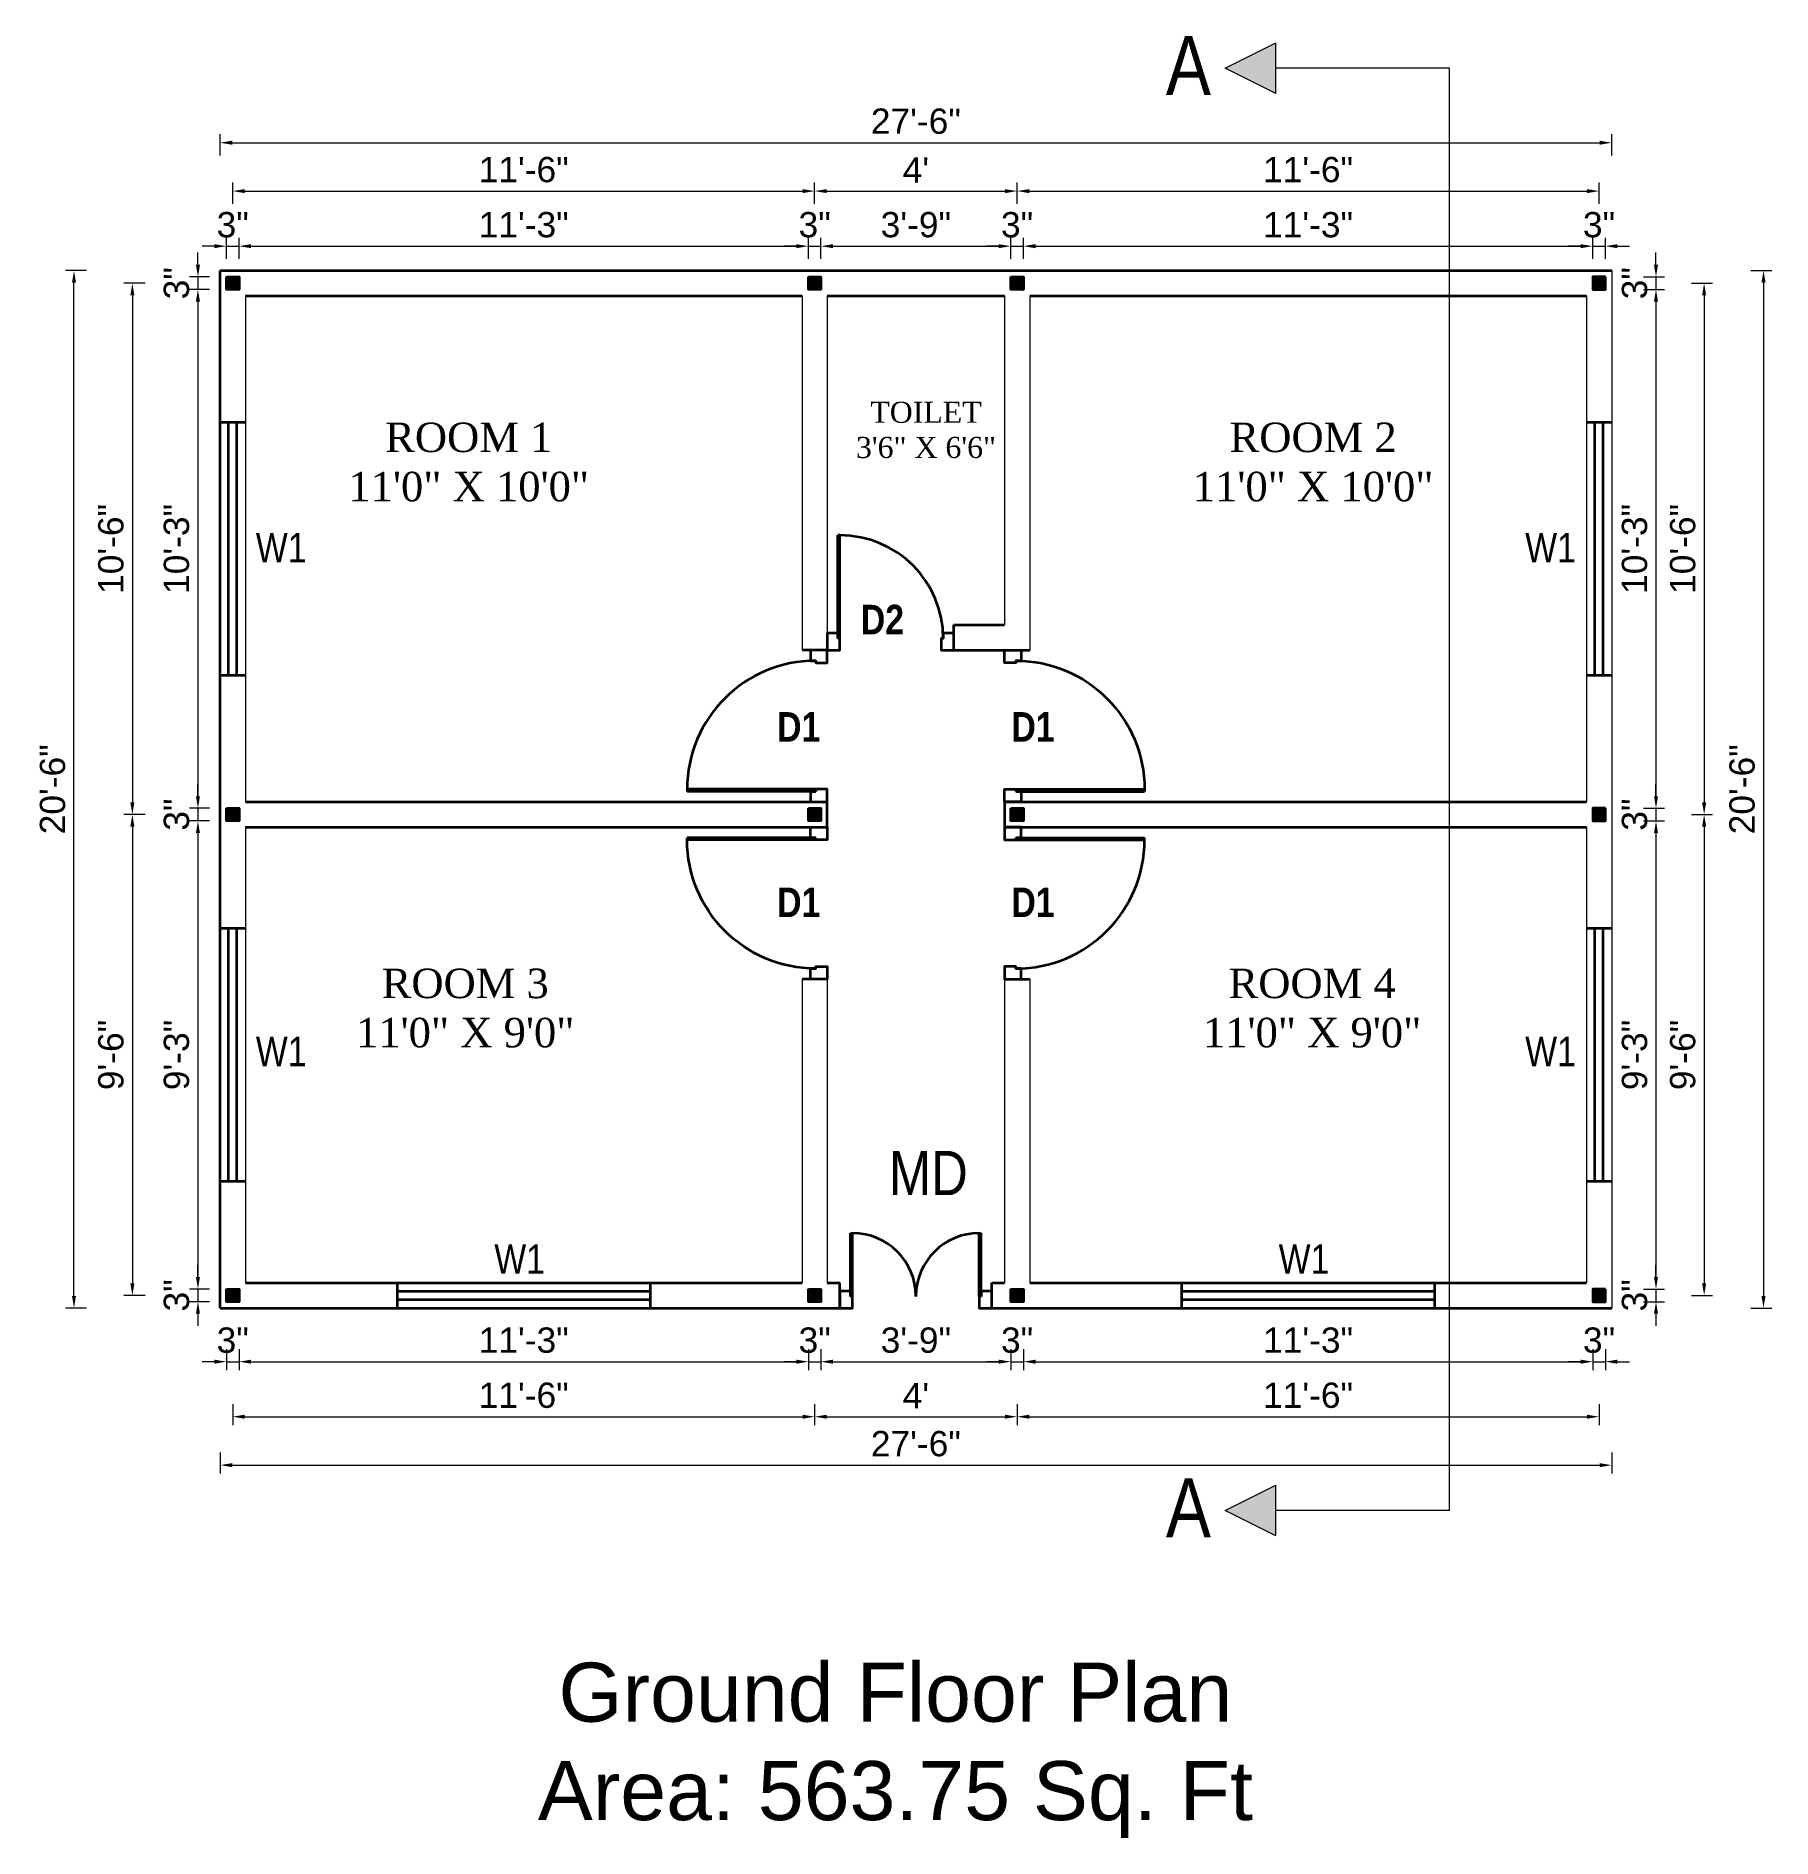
# Model space of a CAD drawing. Header units: inches. Extents: x 94889 to 364662, y -10661 to -3947.
# Drawn here: x 103978.3 to 104389.9, y -7774.4 to -7347.2 of the extents above; entities that cross this region are included whole.
import ezdxf

# ---------------------------------------------------------------- set-up
doc = ezdxf.new("R2010")
doc.units = ezdxf.units.IN
doc.header["$LTSCALE"] = 2
doc.header["$MEASUREMENT"] = 0
doc.header["$PDMODE"] = 34
doc.layers.get('0').update_dxf_attribs({"linetype": 'CONTINUOUS'})
doc.layers.get('DEFPOINTS').update_dxf_attribs({"color": 141, "linetype": 'CONTINUOUS'})
for name, color, linetype, lineweight in [('dimension', 160, 'CONTINUOUS', 15), ('door', 20, 'CONTINUOUS', 35), ('steps', 253, 'CONTINUOUS', 20)]:
    doc.layers.add(name, color=color, linetype=linetype, lineweight=lineweight)
doc.styles.add('Lettring Text', font='arial.ttf')
doc.styles.get("Standard").update_dxf_attribs({"font": 'ARIALN.TTF'})
doc.dimstyles.new('Copy of Standard', dxfattribs={"dimtxt": 6, "dimasz": 2.875, "dimexe": 2, "dimexo": 4, "dimgap": 2, "dimtad": 1, "dimdec": 0, "dimrnd": 1, "dimzin": 0, "dimdsep": 46, "dimlunit": 4, "dimtxsty": 'Lettring Text', "dimcen": 0.1, "dimclrd": 7, "dimclre": 7, "dimclrt": 7, "dimazin": 0, "dimtfac": 0.645, "dimtdec": 0, "dimtmove": 1, "dimatfit": 0, "dimfxl": 3, "dimfxlon": 1, "dimtfillclr": 256, "dimtolj": 1, "dimtzin": 0, "dimlwd": -1, "dimlwe": -1, "dimarcsym": 2})

msp = doc.modelspace()

# ---------------------------------------------------------------- texts
at = {"color": 7, "linetype": 'ByBlock', "lineweight": 5}
for s, insert, char_height, width, attachment_point in [('A', (104246.2, -7347.16), 14, 26.5803, 1), ('MD', (104180.53, -7611.52), 10.5, 46.3747, 1), ('A', (104246.2, -7689.16), 14, 26.5803, 1), ('{\\fArial CE|b0|i0|c238|p34;Ground Floor Plan\\PArea: \\fArial CE|b0|i0|c0|p34;563.75\\fArial CE|b0|i0|c238|p34; Sq. Ft}', (104182.06, -7753.66), 14, 235.547, 5)]:
    msp.add_mtext(s, dxfattribs=dict(at, insert=insert, char_height=char_height, width=width, attachment_point=attachment_point))
at = {"layer": 'steps', "color": 7, "ltscale": 0.3, "width": 55.268}
for s, insert, char_height, attachment_point in [('{\\fTimes New Roman|b0|i0|c0|p18;TOILET\\P3\'6" X 6\'6"}', (104189.32, -7433.88), 5, 2), ('{\\fTimes New Roman|b0|i0|c0|p18;ROOM 1\\P11\'0" X 10\'0"}', (104080.89, -7438.82), 7, 2), ('{\\fTimes New Roman|b0|i0|c0|p18;ROOM 2\\P11\'0" X 10\'0"}', (104281.13, -7438.82), 7, 2), ('W1', (104036.41, -7464.99), 7, 2), ('W1', (104337.43, -7464.99), 7, 2), ('{\\fTechnic|b1|i0|c2|p2;D2}', (104178.98, -7482.03), 7, 2), ('{\\fTechnic|b1|i0|c2|p2;D1}', (104159.14, -7507.48), 7, 2), ('{\\fTechnic|b1|i0|c2|p2;D1}', (104214.7, -7507.48), 7, 2), ('{\\fTechnic|b1|i0|c2|p2;D1}', (104159.14, -7556.08), 7, 8), ('{\\fTechnic|b1|i0|c2|p2;D1}', (104214.7, -7556.08), 7, 8), ('{\\fTimes New Roman|b0|i0|c0|p18;ROOM 3\\P11\'0" X 9\'0"}', (104080.06, -7568.3), 7, 2), ('{\\fTimes New Roman|b0|i0|c0|p18;ROOM 4\\P11\'0" X 9\'0"}', (104280.89, -7568.3), 7, 2), ('W1', (104036.41, -7584.45), 7, 2), ('W1', (104337.43, -7584.45), 7, 2), ('W1', (104092.97, -7633.66), 7, 2), ('W1', (104278.97, -7633.66), 7, 2)]:
    msp.add_mtext(s, dxfattribs=dict(at, insert=insert, char_height=char_height, attachment_point=attachment_point))

# ---------------------------------------------------------------- blocks, each defined once
blk = doc.blocks.new("3' DOOR")
at = {"layer": 'door', "ltscale": 0.5}
for p, q in [((104173.36, -7670.17), (104173.86, -7670.16)), ((104173.36, -7685.16), (104173.36, -7670.17)), ((104173.86, -7685.16), (104173.86, -7670.16)), ((104203.86, -7685.16), (104203.86, -7670.16)), ((104203.86, -7670.16), (104204.36, -7670.16)), ((104204.36, -7685.16), (104204.36, -7670.16)), ((104173.36, -7683.91), (104173.36, -7685.16)), ((104173.86, -7685.16), (104173.36, -7685.16)), ((104204.36, -7685.16), (104203.86, -7685.16)), ((104204.36, -7683.91), (104204.36, -7685.16))]:
    blk.add_line(p, q, dxfattribs=at)
for points in [[(104173.36, -7683.91), (104170.86, -7683.91), (104170.86, -7687.91), (104173.86, -7687.91), (104173.86, -7685.16)], [(104203.86, -7685.16), (104203.86, -7687.91), (104206.86, -7687.91), (104206.86, -7683.91), (104204.36, -7683.91)]]:
    blk.add_lwpolyline(points, dxfattribs=at)
for centre, start, end in [((104173.86, -7685.16), 0, 90), ((104203.86, -7685.16), 90, 180)]:
    blk.add_arc(centre, 15, start, end, dxfattribs=at)
blk = doc.blocks.new("2.5' DOOR")
at = {"layer": 'door', "ltscale": 0.5}
for p, q in [((104171.42, -7702.85), (104171.42, -7678.35)), ((104171.92, -7678.35), (104171.42, -7678.35)), ((104171.92, -7702.85), (104171.92, -7678.35)), ((104171.42, -7701.6), (104171.42, -7702.85)), ((104171.92, -7702.85), (104171.42, -7702.85))]:
    blk.add_line(p, q, dxfattribs=at)
for points in [[(104171.42, -7701.6), (104168.92, -7701.6), (104168.92, -7705.6), (104171.92, -7705.6), (104171.92, -7702.85)], [(104196.42, -7701.6), (104196.42, -7702.85), (104195.92, -7702.85), (104195.92, -7705.6), (104198.92, -7705.6), (104198.92, -7701.6), (104196.42, -7701.6)]]:
    blk.add_lwpolyline(points, dxfattribs=at)
blk.add_arc((104171.92, -7702.85), 24.5, 0, 90, dxfattribs=at)
blk = doc.blocks.new("3' SINGLE DOOR")
at = {"layer": 'door', "ltscale": 0.5}
for p, q in [((104171.42, -7702.85), (104171.42, -7672.35)), ((104171.92, -7672.35), (104171.42, -7672.35)), ((104171.92, -7702.85), (104171.92, -7672.35)), ((104171.42, -7701.6), (104171.42, -7702.85)), ((104171.92, -7702.85), (104171.42, -7702.85))]:
    blk.add_line(p, q, dxfattribs=at)
for points in [[(104171.42, -7701.6), (104168.92, -7701.6), (104168.92, -7705.6), (104171.92, -7705.6), (104171.92, -7702.85)], [(104202.42, -7701.6), (104202.42, -7702.85), (104201.92, -7702.85), (104201.92, -7705.6), (104204.92, -7705.6), (104204.92, -7701.6), (104202.42, -7701.6)]]:
    blk.add_lwpolyline(points, dxfattribs=at)
blk.add_arc((104171.92, -7702.85), 30.5, 0, 90, dxfattribs=at)
blk = doc.blocks.new('*D617')
at = {"layer": 'DEFPOINTS', "color": 0, "ltscale": 0.3, "transparency": 16777216}
for p in [(104026.42, -7396.99), (104023.42, -7404.28), (104026.42, -7404.28)]:
    blk.add_point(p, dxfattribs=at)
at = {"layer": 'steps', "color": 7, "ltscale": 0.3, "transparency": 16777216}
for p, q in [((104023.42, -7399.99), (104023.42, -7394.99)), ((104026.42, -7399.99), (104026.42, -7394.99)), ((104020.54, -7396.99), (104017.67, -7396.99)), ((104023.42, -7396.99), (104026.42, -7396.99)), ((104029.29, -7396.99), (104032.17, -7396.99))]:
    blk.add_line(p, q, dxfattribs=at)
for points in [[(104020.54, -7396.51), (104020.54, -7397.47), (104023.42, -7396.99)], [(104029.29, -7396.51), (104029.29, -7397.47), (104026.42, -7396.99)]]:
    blk.add_solid(points, dxfattribs=at)
at = {"layer": 'steps', "color": 7, "ltscale": 0.3, "transparency": 16777216, "insert": (104024.92, -7391.93), "char_height": 6, "attachment_point": 5, "style": 'Lettring Text'}
blk.add_mtext('\\A1;3"', dxfattribs=at)
blk = doc.blocks.new('*D618')
at = {"layer": 'DEFPOINTS', "color": 0, "ltscale": 0.5, "transparency": 16777216}
for p in [(104161.42, -7396.99), (104026.42, -7404.28), (104161.42, -7404.28)]:
    blk.add_point(p, dxfattribs=at)
at = {"layer": 'steps', "color": 7, "ltscale": 0.5, "transparency": 16777216}
for p, q in [((104026.42, -7399.99), (104026.42, -7394.99)), ((104161.42, -7399.99), (104161.42, -7394.99)), ((104029.29, -7396.99), (104158.54, -7396.99))]:
    blk.add_line(p, q, dxfattribs=at)
for points in [[(104029.29, -7396.51), (104029.29, -7397.47), (104026.42, -7396.99)], [(104158.54, -7396.51), (104158.54, -7397.47), (104161.42, -7396.99)]]:
    blk.add_solid(points, dxfattribs=at)
at = {"layer": 'steps', "color": 7, "ltscale": 0.5, "transparency": 16777216, "insert": (104093.92, -7391.93), "char_height": 6, "attachment_point": 5, "style": 'Lettring Text'}
blk.add_mtext('\\A1;11\'-3"', dxfattribs=at)
blk = doc.blocks.new('*D619')
at = {"layer": 'DEFPOINTS', "color": 0, "ltscale": 0.5, "transparency": 16777216}
for p in [(104164.42, -7396.99), (104161.42, -7404.28), (104164.42, -7404.28)]:
    blk.add_point(p, dxfattribs=at)
at = {"layer": 'steps', "color": 7, "ltscale": 0.5, "transparency": 16777216}
for p, q in [((104161.42, -7399.99), (104161.42, -7394.99)), ((104164.42, -7399.99), (104164.42, -7394.99)), ((104158.54, -7396.99), (104155.67, -7396.99)), ((104161.42, -7396.99), (104164.42, -7396.99)), ((104167.29, -7396.99), (104170.17, -7396.99))]:
    blk.add_line(p, q, dxfattribs=at)
for points in [[(104158.54, -7396.51), (104158.54, -7397.47), (104161.42, -7396.99)], [(104167.29, -7396.51), (104167.29, -7397.47), (104164.42, -7396.99)]]:
    blk.add_solid(points, dxfattribs=at)
at = {"layer": 'steps', "color": 7, "ltscale": 0.5, "transparency": 16777216, "insert": (104162.92, -7391.93), "char_height": 6, "attachment_point": 5, "style": 'Lettring Text'}
blk.add_mtext('\\A1;3"', dxfattribs=at)
blk = doc.blocks.new('*D620')
at = {"layer": 'DEFPOINTS', "color": 0, "ltscale": 0.5, "transparency": 16777216}
for p in [(104209.42, -7396.99), (104164.42, -7404.28), (104209.42, -7404.28)]:
    blk.add_point(p, dxfattribs=at)
at = {"layer": 'steps', "color": 7, "ltscale": 0.5, "transparency": 16777216}
for p, q in [((104164.42, -7399.99), (104164.42, -7394.99)), ((104209.42, -7399.99), (104209.42, -7394.99)), ((104167.29, -7396.99), (104206.54, -7396.99))]:
    blk.add_line(p, q, dxfattribs=at)
for points in [[(104167.29, -7396.51), (104167.29, -7397.47), (104164.42, -7396.99)], [(104206.54, -7396.51), (104206.54, -7397.47), (104209.42, -7396.99)]]:
    blk.add_solid(points, dxfattribs=at)
at = {"layer": 'steps', "color": 7, "ltscale": 0.5, "transparency": 16777216, "insert": (104186.92, -7391.93), "char_height": 6, "attachment_point": 5, "style": 'Lettring Text'}
blk.add_mtext('\\A1;3\'-9"', dxfattribs=at)
blk = doc.blocks.new('*D621')
at = {"layer": 'DEFPOINTS', "color": 0, "ltscale": 0.5, "transparency": 16777216}
for p in [(104212.42, -7396.99), (104209.42, -7404.28), (104212.42, -7404.28)]:
    blk.add_point(p, dxfattribs=at)
at = {"layer": 'steps', "color": 7, "ltscale": 0.5, "transparency": 16777216}
for p, q in [((104209.42, -7399.99), (104209.42, -7394.99)), ((104212.42, -7399.99), (104212.42, -7394.99)), ((104206.54, -7396.99), (104203.67, -7396.99)), ((104209.42, -7396.99), (104212.42, -7396.99)), ((104215.29, -7396.99), (104218.17, -7396.99))]:
    blk.add_line(p, q, dxfattribs=at)
for points in [[(104206.54, -7396.51), (104206.54, -7397.47), (104209.42, -7396.99)], [(104215.29, -7396.51), (104215.29, -7397.47), (104212.42, -7396.99)]]:
    blk.add_solid(points, dxfattribs=at)
at = {"layer": 'steps', "color": 7, "ltscale": 0.5, "transparency": 16777216, "insert": (104210.92, -7391.93), "char_height": 6, "attachment_point": 5, "style": 'Lettring Text'}
blk.add_mtext('\\A1;3"', dxfattribs=at)
blk = doc.blocks.new('*D622')
at = {"layer": 'DEFPOINTS', "color": 0, "ltscale": 0.5, "transparency": 16777216}
for p in [(104347.42, -7396.99), (104212.42, -7404.28), (104347.42, -7404.28)]:
    blk.add_point(p, dxfattribs=at)
at = {"layer": 'steps', "color": 7, "ltscale": 0.5, "transparency": 16777216}
for p, q in [((104212.42, -7399.99), (104212.42, -7394.99)), ((104347.42, -7399.99), (104347.42, -7394.99)), ((104215.29, -7396.99), (104344.54, -7396.99))]:
    blk.add_line(p, q, dxfattribs=at)
for points in [[(104215.29, -7396.51), (104215.29, -7397.47), (104212.42, -7396.99)], [(104344.54, -7396.51), (104344.54, -7397.47), (104347.42, -7396.99)]]:
    blk.add_solid(points, dxfattribs=at)
at = {"layer": 'steps', "color": 7, "ltscale": 0.5, "transparency": 16777216, "insert": (104279.92, -7391.93), "char_height": 6, "attachment_point": 5, "style": 'Lettring Text'}
blk.add_mtext('\\A1;11\'-3"', dxfattribs=at)
blk = doc.blocks.new('*D623')
at = {"layer": 'DEFPOINTS', "color": 0, "ltscale": 0.5, "transparency": 16777216}
for p in [(104350.42, -7396.99), (104347.42, -7404.28), (104350.42, -7404.28)]:
    blk.add_point(p, dxfattribs=at)
at = {"layer": 'steps', "color": 7, "ltscale": 0.5, "transparency": 16777216}
for p, q in [((104347.42, -7399.99), (104347.42, -7394.99)), ((104350.42, -7399.99), (104350.42, -7394.99)), ((104344.54, -7396.99), (104341.67, -7396.99)), ((104347.42, -7396.99), (104350.42, -7396.99)), ((104353.29, -7396.99), (104356.17, -7396.99))]:
    blk.add_line(p, q, dxfattribs=at)
for points in [[(104344.54, -7396.51), (104344.54, -7397.47), (104347.42, -7396.99)], [(104353.29, -7396.51), (104353.29, -7397.47), (104350.42, -7396.99)]]:
    blk.add_solid(points, dxfattribs=at)
at = {"layer": 'steps', "color": 7, "ltscale": 0.5, "transparency": 16777216, "insert": (104348.92, -7391.93), "char_height": 6, "attachment_point": 5, "style": 'Lettring Text'}
blk.add_mtext('\\A1;3"', dxfattribs=at)
blk = doc.blocks.new('*D624')
at = {"layer": 'DEFPOINTS', "color": 0, "ltscale": 0.5, "transparency": 16777216}
for p in [(104162.92, -7383.93), (104024.92, -7405.78), (104162.92, -7405.78)]:
    blk.add_point(p, dxfattribs=at)
at = {"layer": 'steps', "color": 7, "ltscale": 0.5, "transparency": 16777216}
for p, q in [((104024.92, -7386.93), (104024.92, -7381.93)), ((104162.92, -7386.93), (104162.92, -7381.93)), ((104027.79, -7383.93), (104160.04, -7383.93))]:
    blk.add_line(p, q, dxfattribs=at)
for points in [[(104027.79, -7383.46), (104027.79, -7384.41), (104024.92, -7383.93)], [(104160.04, -7383.46), (104160.04, -7384.41), (104162.92, -7383.93)]]:
    blk.add_solid(points, dxfattribs=at)
at = {"layer": 'steps', "color": 7, "ltscale": 0.5, "transparency": 16777216, "insert": (104093.92, -7378.87), "char_height": 6, "attachment_point": 5, "style": 'Lettring Text'}
blk.add_mtext('\\A1;11\'-6"', dxfattribs=at)
blk = doc.blocks.new('*D625')
at = {"layer": 'DEFPOINTS', "color": 0, "ltscale": 0.5, "transparency": 16777216}
for p in [(104210.92, -7383.93), (104162.92, -7405.78), (104210.92, -7405.78)]:
    blk.add_point(p, dxfattribs=at)
at = {"layer": 'steps', "color": 7, "ltscale": 0.5, "transparency": 16777216}
for p, q in [((104162.92, -7386.93), (104162.92, -7381.93)), ((104210.92, -7386.93), (104210.92, -7381.93)), ((104165.79, -7383.93), (104208.04, -7383.93))]:
    blk.add_line(p, q, dxfattribs=at)
for points in [[(104165.79, -7383.46), (104165.79, -7384.41), (104162.92, -7383.93)], [(104208.04, -7383.46), (104208.04, -7384.41), (104210.92, -7383.93)]]:
    blk.add_solid(points, dxfattribs=at)
at = {"layer": 'steps', "color": 7, "ltscale": 0.5, "transparency": 16777216, "insert": (104186.92, -7378.93), "char_height": 6, "attachment_point": 5, "style": 'Lettring Text'}
blk.add_mtext("\\A1;4'", dxfattribs=at)
blk = doc.blocks.new('*D626')
at = {"layer": 'DEFPOINTS', "color": 0, "ltscale": 0.5, "transparency": 16777216}
for p in [(104348.92, -7383.93), (104210.92, -7405.78), (104348.92, -7405.78)]:
    blk.add_point(p, dxfattribs=at)
at = {"layer": 'steps', "color": 7, "ltscale": 0.5, "transparency": 16777216}
for p, q in [((104210.92, -7386.93), (104210.92, -7381.93)), ((104348.92, -7386.93), (104348.92, -7381.93)), ((104213.79, -7383.93), (104346.04, -7383.93))]:
    blk.add_line(p, q, dxfattribs=at)
for points in [[(104213.79, -7383.46), (104213.79, -7384.41), (104210.92, -7383.93)], [(104346.04, -7383.46), (104346.04, -7384.41), (104348.92, -7383.93)]]:
    blk.add_solid(points, dxfattribs=at)
at = {"layer": 'steps', "color": 7, "ltscale": 0.5, "transparency": 16777216, "insert": (104279.92, -7378.87), "char_height": 6, "attachment_point": 5, "style": 'Lettring Text'}
blk.add_mtext('\\A1;11\'-6"', dxfattribs=at)
blk = doc.blocks.new('*D627')
at = {"layer": 'DEFPOINTS', "color": 0, "ltscale": 0.5, "transparency": 16777216}
for p in [(104351.92, -7372.46), (104021.92, -7402.78), (104351.92, -7402.78)]:
    blk.add_point(p, dxfattribs=at)
at = {"layer": 'steps', "color": 7, "ltscale": 0.5, "transparency": 16777216}
for p, q in [((104021.92, -7375.46), (104021.92, -7370.46)), ((104351.92, -7375.46), (104351.92, -7370.46)), ((104024.79, -7372.46), (104349.04, -7372.46))]:
    blk.add_line(p, q, dxfattribs=at)
for points in [[(104024.79, -7371.98), (104024.79, -7372.94), (104021.92, -7372.46)], [(104349.04, -7371.98), (104349.04, -7372.94), (104351.92, -7372.46)]]:
    blk.add_solid(points, dxfattribs=at)
at = {"layer": 'steps', "color": 7, "ltscale": 0.5, "transparency": 16777216, "insert": (104186.92, -7367.39), "char_height": 6, "attachment_point": 5, "style": 'Lettring Text'}
blk.add_mtext('\\A1;27\'-6"', dxfattribs=at)
blk = doc.blocks.new('*D628')
at = {"layer": 'DEFPOINTS', "color": 0, "ltscale": 0.3, "transparency": 16777216}
for p in [(104023.42, -7647.28), (104026.42, -7647.28), (104026.42, -7661.51)]:
    blk.add_point(p, dxfattribs=at)
at = {"layer": 'steps', "color": 7, "ltscale": 0.3, "transparency": 16777216}
for p, q in [((104023.42, -7658.51), (104023.42, -7663.51)), ((104026.42, -7658.51), (104026.42, -7663.51)), ((104020.54, -7661.51), (104017.67, -7661.51)), ((104023.42, -7661.51), (104026.42, -7661.51)), ((104029.29, -7661.51), (104032.17, -7661.51))]:
    blk.add_line(p, q, dxfattribs=at)
for points in [[(104020.54, -7661.03), (104020.54, -7661.99), (104023.42, -7661.51)], [(104029.29, -7661.03), (104029.29, -7661.99), (104026.42, -7661.51)]]:
    blk.add_solid(points, dxfattribs=at)
at = {"layer": 'steps', "color": 7, "ltscale": 0.3, "transparency": 16777216, "insert": (104024.92, -7656.44), "char_height": 6, "attachment_point": 5, "style": 'Lettring Text'}
blk.add_mtext('\\A1;3"', dxfattribs=at)
blk = doc.blocks.new('*D629')
at = {"layer": 'DEFPOINTS', "color": 0, "ltscale": 0.5, "transparency": 16777216}
for p in [(104026.42, -7647.28), (104161.42, -7647.28), (104161.42, -7661.51)]:
    blk.add_point(p, dxfattribs=at)
at = {"layer": 'steps', "color": 7, "ltscale": 0.5, "transparency": 16777216}
for p, q in [((104026.42, -7658.51), (104026.42, -7663.51)), ((104161.42, -7658.51), (104161.42, -7663.51)), ((104029.29, -7661.51), (104158.54, -7661.51))]:
    blk.add_line(p, q, dxfattribs=at)
for points in [[(104029.29, -7661.03), (104029.29, -7661.99), (104026.42, -7661.51)], [(104158.54, -7661.03), (104158.54, -7661.99), (104161.42, -7661.51)]]:
    blk.add_solid(points, dxfattribs=at)
at = {"layer": 'steps', "color": 7, "ltscale": 0.5, "transparency": 16777216, "insert": (104093.92, -7656.44), "char_height": 6, "attachment_point": 5, "style": 'Lettring Text'}
blk.add_mtext('\\A1;11\'-3"', dxfattribs=at)
blk = doc.blocks.new('*D630')
at = {"layer": 'DEFPOINTS', "color": 0, "ltscale": 0.5, "transparency": 16777216}
for p in [(104161.42, -7647.28), (104164.42, -7647.28), (104164.42, -7661.51)]:
    blk.add_point(p, dxfattribs=at)
at = {"layer": 'steps', "color": 7, "ltscale": 0.5, "transparency": 16777216}
for p, q in [((104161.42, -7658.51), (104161.42, -7663.51)), ((104164.42, -7658.51), (104164.42, -7663.51)), ((104158.54, -7661.51), (104155.67, -7661.51)), ((104161.42, -7661.51), (104164.42, -7661.51)), ((104167.29, -7661.51), (104170.17, -7661.51))]:
    blk.add_line(p, q, dxfattribs=at)
for points in [[(104158.54, -7661.03), (104158.54, -7661.99), (104161.42, -7661.51)], [(104167.29, -7661.03), (104167.29, -7661.99), (104164.42, -7661.51)]]:
    blk.add_solid(points, dxfattribs=at)
at = {"layer": 'steps', "color": 7, "ltscale": 0.5, "transparency": 16777216, "insert": (104162.92, -7656.44), "char_height": 6, "attachment_point": 5, "style": 'Lettring Text'}
blk.add_mtext('\\A1;3"', dxfattribs=at)
blk = doc.blocks.new('*D631')
at = {"layer": 'DEFPOINTS', "color": 0, "ltscale": 0.5, "transparency": 16777216}
for p in [(104164.42, -7647.28), (104209.42, -7647.28), (104209.42, -7661.51)]:
    blk.add_point(p, dxfattribs=at)
at = {"layer": 'steps', "color": 7, "ltscale": 0.5, "transparency": 16777216}
for p, q in [((104164.42, -7658.51), (104164.42, -7663.51)), ((104209.42, -7658.51), (104209.42, -7663.51)), ((104167.29, -7661.51), (104206.54, -7661.51))]:
    blk.add_line(p, q, dxfattribs=at)
for points in [[(104167.29, -7661.03), (104167.29, -7661.99), (104164.42, -7661.51)], [(104206.54, -7661.03), (104206.54, -7661.99), (104209.42, -7661.51)]]:
    blk.add_solid(points, dxfattribs=at)
at = {"layer": 'steps', "color": 7, "ltscale": 0.5, "transparency": 16777216, "insert": (104186.92, -7656.44), "char_height": 6, "attachment_point": 5, "style": 'Lettring Text'}
blk.add_mtext('\\A1;3\'-9"', dxfattribs=at)
blk = doc.blocks.new('*D632')
at = {"layer": 'DEFPOINTS', "color": 0, "ltscale": 0.5, "transparency": 16777216}
for p in [(104209.42, -7647.28), (104212.42, -7647.28), (104212.42, -7661.51)]:
    blk.add_point(p, dxfattribs=at)
at = {"layer": 'steps', "color": 7, "ltscale": 0.5, "transparency": 16777216}
for p, q in [((104209.42, -7658.51), (104209.42, -7663.51)), ((104212.42, -7658.51), (104212.42, -7663.51)), ((104206.54, -7661.51), (104203.67, -7661.51)), ((104209.42, -7661.51), (104212.42, -7661.51)), ((104215.29, -7661.51), (104218.17, -7661.51))]:
    blk.add_line(p, q, dxfattribs=at)
for points in [[(104206.54, -7661.03), (104206.54, -7661.99), (104209.42, -7661.51)], [(104215.29, -7661.03), (104215.29, -7661.99), (104212.42, -7661.51)]]:
    blk.add_solid(points, dxfattribs=at)
at = {"layer": 'steps', "color": 7, "ltscale": 0.5, "transparency": 16777216, "insert": (104210.92, -7656.44), "char_height": 6, "attachment_point": 5, "style": 'Lettring Text'}
blk.add_mtext('\\A1;3"', dxfattribs=at)
blk = doc.blocks.new('*D633')
at = {"layer": 'DEFPOINTS', "color": 0, "ltscale": 0.5, "transparency": 16777216}
for p in [(104212.42, -7647.28), (104347.42, -7647.28), (104347.42, -7661.51)]:
    blk.add_point(p, dxfattribs=at)
at = {"layer": 'steps', "color": 7, "ltscale": 0.5, "transparency": 16777216}
for p, q in [((104212.42, -7658.51), (104212.42, -7663.51)), ((104347.42, -7658.51), (104347.42, -7663.51)), ((104215.29, -7661.51), (104344.54, -7661.51))]:
    blk.add_line(p, q, dxfattribs=at)
for points in [[(104215.29, -7661.03), (104215.29, -7661.99), (104212.42, -7661.51)], [(104344.54, -7661.03), (104344.54, -7661.99), (104347.42, -7661.51)]]:
    blk.add_solid(points, dxfattribs=at)
at = {"layer": 'steps', "color": 7, "ltscale": 0.5, "transparency": 16777216, "insert": (104279.92, -7656.44), "char_height": 6, "attachment_point": 5, "style": 'Lettring Text'}
blk.add_mtext('\\A1;11\'-3"', dxfattribs=at)
blk = doc.blocks.new('*D634')
at = {"layer": 'DEFPOINTS', "color": 0, "ltscale": 0.5, "transparency": 16777216}
for p in [(104347.42, -7647.28), (104350.42, -7647.28), (104350.42, -7661.51)]:
    blk.add_point(p, dxfattribs=at)
at = {"layer": 'steps', "color": 7, "ltscale": 0.5, "transparency": 16777216}
for p, q in [((104347.42, -7658.51), (104347.42, -7663.51)), ((104350.42, -7658.51), (104350.42, -7663.51)), ((104344.54, -7661.51), (104341.67, -7661.51)), ((104347.42, -7661.51), (104350.42, -7661.51)), ((104353.29, -7661.51), (104356.17, -7661.51))]:
    blk.add_line(p, q, dxfattribs=at)
for points in [[(104344.54, -7661.03), (104344.54, -7661.99), (104347.42, -7661.51)], [(104353.29, -7661.03), (104353.29, -7661.99), (104350.42, -7661.51)]]:
    blk.add_solid(points, dxfattribs=at)
at = {"layer": 'steps', "color": 7, "ltscale": 0.5, "transparency": 16777216, "insert": (104348.92, -7656.44), "char_height": 6, "attachment_point": 5, "style": 'Lettring Text'}
blk.add_mtext('\\A1;3"', dxfattribs=at)
blk = doc.blocks.new('*D635')
at = {"layer": 'DEFPOINTS', "color": 0, "ltscale": 0.5, "transparency": 16777216}
for p in [(104024.92, -7645.78), (104162.92, -7645.78), (104162.92, -7674.56)]:
    blk.add_point(p, dxfattribs=at)
at = {"layer": 'steps', "color": 7, "ltscale": 0.5, "transparency": 16777216}
for p, q in [((104024.92, -7671.56), (104024.92, -7676.56)), ((104162.92, -7671.56), (104162.92, -7676.56)), ((104027.79, -7674.56), (104160.04, -7674.56))]:
    blk.add_line(p, q, dxfattribs=at)
for points in [[(104027.79, -7674.08), (104027.79, -7675.04), (104024.92, -7674.56)], [(104160.04, -7674.08), (104160.04, -7675.04), (104162.92, -7674.56)]]:
    blk.add_solid(points, dxfattribs=at)
at = {"layer": 'steps', "color": 7, "ltscale": 0.5, "transparency": 16777216, "insert": (104093.92, -7669.5), "char_height": 6, "attachment_point": 5, "style": 'Lettring Text'}
blk.add_mtext('\\A1;11\'-6"', dxfattribs=at)
blk = doc.blocks.new('*D636')
at = {"layer": 'DEFPOINTS', "color": 0, "ltscale": 0.5, "transparency": 16777216}
for p in [(104162.92, -7645.78), (104210.92, -7645.78), (104210.92, -7674.56)]:
    blk.add_point(p, dxfattribs=at)
at = {"layer": 'steps', "color": 7, "ltscale": 0.5, "transparency": 16777216}
for p, q in [((104162.92, -7671.56), (104162.92, -7676.56)), ((104210.92, -7671.56), (104210.92, -7676.56)), ((104165.79, -7674.56), (104208.04, -7674.56))]:
    blk.add_line(p, q, dxfattribs=at)
for points in [[(104165.79, -7674.08), (104165.79, -7675.04), (104162.92, -7674.56)], [(104208.04, -7674.08), (104208.04, -7675.04), (104210.92, -7674.56)]]:
    blk.add_solid(points, dxfattribs=at)
at = {"layer": 'steps', "color": 7, "ltscale": 0.5, "transparency": 16777216, "insert": (104186.92, -7669.56), "char_height": 6, "attachment_point": 5, "style": 'Lettring Text'}
blk.add_mtext("\\A1;4'", dxfattribs=at)
blk = doc.blocks.new('*D637')
at = {"layer": 'DEFPOINTS', "color": 0, "ltscale": 0.5, "transparency": 16777216}
for p in [(104210.92, -7645.78), (104348.92, -7645.78), (104348.92, -7674.56)]:
    blk.add_point(p, dxfattribs=at)
at = {"layer": 'steps', "color": 7, "ltscale": 0.5, "transparency": 16777216}
for p, q in [((104210.92, -7671.56), (104210.92, -7676.56)), ((104348.92, -7671.56), (104348.92, -7676.56)), ((104213.79, -7674.56), (104346.04, -7674.56))]:
    blk.add_line(p, q, dxfattribs=at)
for points in [[(104213.79, -7674.08), (104213.79, -7675.04), (104210.92, -7674.56)], [(104346.04, -7674.08), (104346.04, -7675.04), (104348.92, -7674.56)]]:
    blk.add_solid(points, dxfattribs=at)
at = {"layer": 'steps', "color": 7, "ltscale": 0.5, "transparency": 16777216, "insert": (104279.92, -7669.5), "char_height": 6, "attachment_point": 5, "style": 'Lettring Text'}
blk.add_mtext('\\A1;11\'-6"', dxfattribs=at)
blk = doc.blocks.new('*D638')
at = {"layer": 'DEFPOINTS', "color": 0, "ltscale": 0.5, "transparency": 16777216}
for p in [(104021.92, -7648.78), (104351.92, -7648.78), (104351.92, -7686.04)]:
    blk.add_point(p, dxfattribs=at)
at = {"layer": 'steps', "color": 7, "ltscale": 0.5, "transparency": 16777216}
for p, q in [((104021.92, -7683.04), (104021.92, -7688.04)), ((104024.79, -7686.04), (104349.04, -7686.04)), ((104351.92, -7683.04), (104351.92, -7688.04))]:
    blk.add_line(p, q, dxfattribs=at)
for points in [[(104024.79, -7685.56), (104024.79, -7686.52), (104021.92, -7686.04)], [(104349.04, -7685.56), (104349.04, -7686.52), (104351.92, -7686.04)]]:
    blk.add_solid(points, dxfattribs=at)
at = {"layer": 'steps', "color": 7, "ltscale": 0.5, "transparency": 16777216, "insert": (104186.92, -7680.98), "char_height": 6, "attachment_point": 5, "style": 'Lettring Text'}
blk.add_mtext('\\A1;27\'-6"', dxfattribs=at)
blk = doc.blocks.new('*D639')
at = {"layer": 'DEFPOINTS', "color": 0, "ltscale": 0.3, "transparency": 16777216}
for p in [(104023.42, -7404.28), (104016.67, -7407.28), (104023.42, -7407.28)]:
    blk.add_point(p, dxfattribs=at)
at = {"layer": 'steps', "color": 7, "ltscale": 0.3, "transparency": 16777216}
for p, q in [((104016.67, -7401.41), (104016.67, -7398.53)), ((104019.42, -7404.28), (104014.67, -7404.28)), ((104016.67, -7404.28), (104016.67, -7407.28)), ((104019.42, -7407.28), (104014.67, -7407.28)), ((104016.67, -7410.16), (104016.67, -7413.03))]:
    blk.add_line(p, q, dxfattribs=at)
for points in [[(104016.19, -7401.41), (104017.15, -7401.41), (104016.67, -7404.28)], [(104016.19, -7410.16), (104017.15, -7410.16), (104016.67, -7407.28)]]:
    blk.add_solid(points, dxfattribs=at)
at = {"layer": 'steps', "color": 7, "ltscale": 0.3, "transparency": 16777216, "insert": (104011.6, -7405.78), "char_height": 6, "attachment_point": 5, "rotation": 90, "style": 'Lettring Text'}
blk.add_mtext('\\A1;3"', dxfattribs=at)
blk = doc.blocks.new('*D640')
at = {"layer": 'DEFPOINTS', "color": 0, "ltscale": 0.5, "transparency": 16777216}
for p in [(104023.42, -7407.28), (104016.67, -7530.28), (104023.42, -7530.28)]:
    blk.add_point(p, dxfattribs=at)
at = {"layer": 'steps', "color": 7, "ltscale": 0.5, "transparency": 16777216}
for p, q in [((104019.42, -7407.28), (104014.67, -7407.28)), ((104016.67, -7410.16), (104016.67, -7527.41)), ((104019.42, -7530.28), (104014.67, -7530.28))]:
    blk.add_line(p, q, dxfattribs=at)
for points in [[(104016.19, -7410.16), (104017.15, -7410.16), (104016.67, -7407.28)], [(104016.19, -7527.41), (104017.15, -7527.41), (104016.67, -7530.28)]]:
    blk.add_solid(points, dxfattribs=at)
at = {"layer": 'steps', "color": 7, "ltscale": 0.5, "transparency": 16777216, "insert": (104011.6, -7468.78), "char_height": 6, "attachment_point": 5, "rotation": 90, "style": 'Lettring Text'}
blk.add_mtext('\\A1;10\'-3"', dxfattribs=at)
blk = doc.blocks.new('*D641')
at = {"layer": 'DEFPOINTS', "color": 0, "ltscale": 0.5, "transparency": 16777216}
for p in [(104023.42, -7530.28), (104016.67, -7533.28), (104023.42, -7533.28)]:
    blk.add_point(p, dxfattribs=at)
at = {"layer": 'steps', "color": 7, "ltscale": 0.5, "transparency": 16777216}
for p, q in [((104016.67, -7527.41), (104016.67, -7524.53)), ((104019.42, -7530.28), (104014.67, -7530.28)), ((104016.67, -7530.28), (104016.67, -7533.28)), ((104019.42, -7533.28), (104014.67, -7533.28)), ((104016.67, -7536.16), (104016.67, -7539.03))]:
    blk.add_line(p, q, dxfattribs=at)
for points in [[(104016.19, -7527.41), (104017.15, -7527.41), (104016.67, -7530.28)], [(104016.19, -7536.16), (104017.15, -7536.16), (104016.67, -7533.28)]]:
    blk.add_solid(points, dxfattribs=at)
at = {"layer": 'steps', "color": 7, "ltscale": 0.5, "transparency": 16777216, "insert": (104011.6, -7531.78), "char_height": 6, "attachment_point": 5, "rotation": 90, "style": 'Lettring Text'}
blk.add_mtext('\\A1;3"', dxfattribs=at)
blk = doc.blocks.new('*D642')
at = {"layer": 'DEFPOINTS', "color": 0, "ltscale": 0.5, "transparency": 16777216}
for p in [(104023.42, -7533.28), (104016.67, -7644.28), (104023.42, -7644.28)]:
    blk.add_point(p, dxfattribs=at)
at = {"layer": 'steps', "color": 7, "ltscale": 0.5, "transparency": 16777216}
for p, q in [((104019.42, -7533.28), (104014.67, -7533.28)), ((104016.67, -7536.16), (104016.67, -7641.41)), ((104019.42, -7644.28), (104014.67, -7644.28))]:
    blk.add_line(p, q, dxfattribs=at)
for points in [[(104016.19, -7536.16), (104017.15, -7536.16), (104016.67, -7533.28)], [(104016.19, -7641.41), (104017.15, -7641.41), (104016.67, -7644.28)]]:
    blk.add_solid(points, dxfattribs=at)
at = {"layer": 'steps', "color": 7, "ltscale": 0.5, "transparency": 16777216, "insert": (104011.6, -7588.78), "char_height": 6, "attachment_point": 5, "rotation": 90, "style": 'Lettring Text'}
blk.add_mtext('\\A1;9\'-3"', dxfattribs=at)
blk = doc.blocks.new('*D643')
at = {"layer": 'DEFPOINTS', "color": 0, "ltscale": 0.5, "transparency": 16777216}
for p in [(104016.67, -7647.28), (104023.42, -7644.28), (104023.42, -7647.28)]:
    blk.add_point(p, dxfattribs=at)
at = {"layer": 'steps', "color": 7, "ltscale": 0.5, "transparency": 16777216}
for p, q in [((104016.67, -7641.41), (104016.67, -7638.53)), ((104019.42, -7644.28), (104014.67, -7644.28)), ((104019.42, -7647.28), (104014.67, -7647.28)), ((104016.67, -7644.28), (104016.67, -7647.28)), ((104016.67, -7650.16), (104016.67, -7653.03))]:
    blk.add_line(p, q, dxfattribs=at)
for points in [[(104016.19, -7641.41), (104017.15, -7641.41), (104016.67, -7644.28)], [(104016.19, -7650.16), (104017.15, -7650.16), (104016.67, -7647.28)]]:
    blk.add_solid(points, dxfattribs=at)
at = {"layer": 'steps', "color": 7, "ltscale": 0.5, "transparency": 16777216, "insert": (104011.6, -7645.78), "char_height": 6, "attachment_point": 5, "rotation": 90, "style": 'Lettring Text'}
blk.add_mtext('\\A1;3"', dxfattribs=at)
blk = doc.blocks.new('*D644')
at = {"layer": 'DEFPOINTS', "color": 0, "ltscale": 0.5, "transparency": 16777216}
for p in [(104024.92, -7405.78), (104001.12, -7531.78), (104024.92, -7531.78)]:
    blk.add_point(p, dxfattribs=at)
at = {"layer": 'steps', "color": 7, "ltscale": 0.5, "transparency": 16777216}
for p, q in [((104004.12, -7405.78), (103999.12, -7405.78)), ((104001.12, -7408.66), (104001.12, -7528.91)), ((104004.12, -7531.78), (103999.12, -7531.78))]:
    blk.add_line(p, q, dxfattribs=at)
for points in [[(104000.64, -7408.66), (104001.6, -7408.66), (104001.12, -7405.78)], [(104000.64, -7528.91), (104001.6, -7528.91), (104001.12, -7531.78)]]:
    blk.add_solid(points, dxfattribs=at)
at = {"layer": 'steps', "color": 7, "ltscale": 0.5, "transparency": 16777216, "insert": (103996.05, -7468.78), "char_height": 6, "attachment_point": 5, "rotation": 90, "style": 'Lettring Text'}
blk.add_mtext('\\A1;10\'-6"', dxfattribs=at)
blk = doc.blocks.new('*D645')
at = {"layer": 'DEFPOINTS', "color": 0, "ltscale": 0.5, "transparency": 16777216}
for p in [(104024.92, -7531.78), (104001.12, -7645.78), (104024.92, -7645.78)]:
    blk.add_point(p, dxfattribs=at)
at = {"layer": 'steps', "color": 7, "ltscale": 0.5, "transparency": 16777216}
for p, q in [((104004.12, -7531.78), (103999.12, -7531.78)), ((104001.12, -7534.66), (104001.12, -7642.91)), ((104004.12, -7645.78), (103999.12, -7645.78))]:
    blk.add_line(p, q, dxfattribs=at)
for points in [[(104000.64, -7534.66), (104001.6, -7534.66), (104001.12, -7531.78)], [(104000.64, -7642.91), (104001.6, -7642.91), (104001.12, -7645.78)]]:
    blk.add_solid(points, dxfattribs=at)
at = {"layer": 'steps', "color": 7, "ltscale": 0.5, "transparency": 16777216, "insert": (103996.05, -7588.78), "char_height": 6, "attachment_point": 5, "rotation": 90, "style": 'Lettring Text'}
blk.add_mtext('\\A1;9\'-6"', dxfattribs=at)
blk = doc.blocks.new('*D646')
at = {"layer": 'DEFPOINTS', "color": 0, "ltscale": 0.5, "transparency": 16777216}
for p in [(103987.28, -7402.78), (104021.92, -7402.78), (104021.92, -7648.78)]:
    blk.add_point(p, dxfattribs=at)
at = {"layer": 'steps', "color": 7, "ltscale": 0.5, "transparency": 16777216}
for p, q in [((103990.28, -7402.78), (103985.28, -7402.78)), ((103987.28, -7645.91), (103987.28, -7405.66)), ((103990.28, -7648.78), (103985.28, -7648.78))]:
    blk.add_line(p, q, dxfattribs=at)
for points in [[(103986.8, -7405.66), (103987.76, -7405.66), (103987.28, -7402.78)], [(103986.8, -7645.91), (103987.76, -7645.91), (103987.28, -7648.78)]]:
    blk.add_solid(points, dxfattribs=at)
at = {"layer": 'steps', "color": 7, "ltscale": 0.5, "transparency": 16777216, "insert": (103982.22, -7525.78), "char_height": 6, "attachment_point": 5, "rotation": 90, "style": 'Lettring Text'}
blk.add_mtext('\\A1;20\'-6"', dxfattribs=at)
blk = doc.blocks.new('*D647')
at = {"layer": 'DEFPOINTS', "color": 0, "ltscale": 0.5, "transparency": 16777216}
for p in [(104350.42, -7404.28), (104350.42, -7407.28), (104362.43, -7407.28)]:
    blk.add_point(p, dxfattribs=at)
at = {"layer": 'steps', "color": 7, "ltscale": 0.5, "transparency": 16777216}
for p, q in [((104362.43, -7401.41), (104362.43, -7398.53)), ((104359.43, -7404.28), (104364.43, -7404.28)), ((104362.43, -7404.28), (104362.43, -7407.28)), ((104359.43, -7407.28), (104364.43, -7407.28)), ((104362.43, -7410.16), (104362.43, -7413.03))]:
    blk.add_line(p, q, dxfattribs=at)
for points in [[(104361.95, -7401.41), (104362.91, -7401.41), (104362.43, -7404.28)], [(104361.95, -7410.16), (104362.91, -7410.16), (104362.43, -7407.28)]]:
    blk.add_solid(points, dxfattribs=at)
at = {"layer": 'steps', "color": 7, "ltscale": 0.5, "transparency": 16777216, "insert": (104357.37, -7405.78), "char_height": 6, "attachment_point": 5, "rotation": 90, "style": 'Lettring Text'}
blk.add_mtext('\\A1;3"', dxfattribs=at)
blk = doc.blocks.new('*D648')
at = {"layer": 'DEFPOINTS', "color": 0, "ltscale": 0.5, "transparency": 16777216}
for p in [(104350.42, -7407.28), (104350.42, -7530.28), (104362.43, -7530.28)]:
    blk.add_point(p, dxfattribs=at)
at = {"layer": 'steps', "color": 7, "ltscale": 0.5, "transparency": 16777216}
for p, q in [((104359.43, -7407.28), (104364.43, -7407.28)), ((104362.43, -7410.16), (104362.43, -7527.41)), ((104359.43, -7530.28), (104364.43, -7530.28))]:
    blk.add_line(p, q, dxfattribs=at)
for points in [[(104361.95, -7410.16), (104362.91, -7410.16), (104362.43, -7407.28)], [(104361.95, -7527.41), (104362.91, -7527.41), (104362.43, -7530.28)]]:
    blk.add_solid(points, dxfattribs=at)
at = {"layer": 'steps', "color": 7, "ltscale": 0.5, "transparency": 16777216, "insert": (104357.37, -7468.78), "char_height": 6, "attachment_point": 5, "rotation": 90, "style": 'Lettring Text'}
blk.add_mtext('\\A1;10\'-3"', dxfattribs=at)
blk = doc.blocks.new('*D649')
at = {"layer": 'DEFPOINTS', "color": 0, "ltscale": 0.5, "transparency": 16777216}
for p in [(104350.42, -7530.28), (104350.42, -7533.28), (104362.43, -7533.28)]:
    blk.add_point(p, dxfattribs=at)
at = {"layer": 'steps', "color": 7, "ltscale": 0.5, "transparency": 16777216}
for p, q in [((104362.43, -7527.41), (104362.43, -7524.53)), ((104359.43, -7530.28), (104364.43, -7530.28)), ((104362.43, -7530.28), (104362.43, -7533.28)), ((104359.43, -7533.28), (104364.43, -7533.28)), ((104362.43, -7536.16), (104362.43, -7539.03))]:
    blk.add_line(p, q, dxfattribs=at)
for points in [[(104361.95, -7527.41), (104362.91, -7527.41), (104362.43, -7530.28)], [(104361.95, -7536.16), (104362.91, -7536.16), (104362.43, -7533.28)]]:
    blk.add_solid(points, dxfattribs=at)
at = {"layer": 'steps', "color": 7, "ltscale": 0.5, "transparency": 16777216, "insert": (104357.37, -7531.78), "char_height": 6, "attachment_point": 5, "rotation": 90, "style": 'Lettring Text'}
blk.add_mtext('\\A1;3"', dxfattribs=at)
blk = doc.blocks.new('*D650')
at = {"layer": 'DEFPOINTS', "color": 0, "ltscale": 0.5, "transparency": 16777216}
for p in [(104350.42, -7533.28), (104350.42, -7644.28), (104362.43, -7644.28)]:
    blk.add_point(p, dxfattribs=at)
at = {"layer": 'steps', "color": 7, "ltscale": 0.5, "transparency": 16777216}
for p, q in [((104359.43, -7533.28), (104364.43, -7533.28)), ((104362.43, -7536.16), (104362.43, -7641.41)), ((104359.43, -7644.28), (104364.43, -7644.28))]:
    blk.add_line(p, q, dxfattribs=at)
for points in [[(104361.95, -7536.16), (104362.91, -7536.16), (104362.43, -7533.28)], [(104361.95, -7641.41), (104362.91, -7641.41), (104362.43, -7644.28)]]:
    blk.add_solid(points, dxfattribs=at)
at = {"layer": 'steps', "color": 7, "ltscale": 0.5, "transparency": 16777216, "insert": (104357.37, -7588.78), "char_height": 6, "attachment_point": 5, "rotation": 90, "style": 'Lettring Text'}
blk.add_mtext('\\A1;9\'-3"', dxfattribs=at)
blk = doc.blocks.new('*D651')
at = {"layer": 'DEFPOINTS', "color": 0, "ltscale": 0.5, "transparency": 16777216}
for p in [(104350.42, -7644.28), (104350.42, -7647.28), (104362.43, -7647.28)]:
    blk.add_point(p, dxfattribs=at)
at = {"layer": 'steps', "color": 7, "ltscale": 0.5, "transparency": 16777216}
for p, q in [((104362.43, -7641.41), (104362.43, -7638.53)), ((104359.43, -7644.28), (104364.43, -7644.28)), ((104359.43, -7647.28), (104364.43, -7647.28)), ((104362.43, -7644.28), (104362.43, -7647.28)), ((104362.43, -7650.16), (104362.43, -7653.03))]:
    blk.add_line(p, q, dxfattribs=at)
for points in [[(104361.95, -7641.41), (104362.91, -7641.41), (104362.43, -7644.28)], [(104361.95, -7650.16), (104362.91, -7650.16), (104362.43, -7647.28)]]:
    blk.add_solid(points, dxfattribs=at)
at = {"layer": 'steps', "color": 7, "ltscale": 0.5, "transparency": 16777216, "insert": (104357.37, -7645.78), "char_height": 6, "attachment_point": 5, "rotation": 90, "style": 'Lettring Text'}
blk.add_mtext('\\A1;3"', dxfattribs=at)
blk = doc.blocks.new('*D652')
at = {"layer": 'DEFPOINTS', "color": 0, "ltscale": 0.5, "transparency": 16777216}
for p in [(104348.92, -7405.78), (104348.92, -7531.78), (104373.85, -7531.78)]:
    blk.add_point(p, dxfattribs=at)
at = {"layer": 'steps', "color": 7, "ltscale": 0.5, "transparency": 16777216}
for p, q in [((104370.85, -7405.78), (104375.85, -7405.78)), ((104373.85, -7408.66), (104373.85, -7528.91)), ((104370.85, -7531.78), (104375.85, -7531.78))]:
    blk.add_line(p, q, dxfattribs=at)
for points in [[(104373.37, -7408.66), (104374.33, -7408.66), (104373.85, -7405.78)], [(104373.37, -7528.91), (104374.33, -7528.91), (104373.85, -7531.78)]]:
    blk.add_solid(points, dxfattribs=at)
at = {"layer": 'steps', "color": 7, "ltscale": 0.5, "transparency": 16777216, "insert": (104368.79, -7468.78), "char_height": 6, "attachment_point": 5, "rotation": 90, "style": 'Lettring Text'}
blk.add_mtext('\\A1;10\'-6"', dxfattribs=at)
blk = doc.blocks.new('*D653')
at = {"layer": 'DEFPOINTS', "color": 0, "ltscale": 0.5, "transparency": 16777216}
for p in [(104348.92, -7531.78), (104348.92, -7645.78), (104373.85, -7645.78)]:
    blk.add_point(p, dxfattribs=at)
at = {"layer": 'steps', "color": 7, "ltscale": 0.5, "transparency": 16777216}
for p, q in [((104370.85, -7531.78), (104375.85, -7531.78)), ((104373.85, -7534.66), (104373.85, -7642.91)), ((104370.85, -7645.78), (104375.85, -7645.78))]:
    blk.add_line(p, q, dxfattribs=at)
for points in [[(104373.37, -7534.66), (104374.33, -7534.66), (104373.85, -7531.78)], [(104373.37, -7642.91), (104374.33, -7642.91), (104373.85, -7645.78)]]:
    blk.add_solid(points, dxfattribs=at)
at = {"layer": 'steps', "color": 7, "ltscale": 0.5, "transparency": 16777216, "insert": (104368.79, -7588.78), "char_height": 6, "attachment_point": 5, "rotation": 90, "style": 'Lettring Text'}
blk.add_mtext('\\A1;9\'-6"', dxfattribs=at)
blk = doc.blocks.new('*D654')
at = {"layer": 'DEFPOINTS', "color": 0, "ltscale": 0.5, "transparency": 16777216}
for p in [(104351.92, -7402.78), (104351.92, -7648.78), (104387.93, -7648.78)]:
    blk.add_point(p, dxfattribs=at)
at = {"layer": 'steps', "color": 7, "ltscale": 0.5, "transparency": 16777216}
for p, q in [((104384.93, -7402.78), (104389.93, -7402.78)), ((104387.93, -7405.66), (104387.93, -7645.91)), ((104384.93, -7648.78), (104389.93, -7648.78))]:
    blk.add_line(p, q, dxfattribs=at)
for points in [[(104387.45, -7405.66), (104388.41, -7405.66), (104387.93, -7402.78)], [(104387.45, -7645.91), (104388.41, -7645.91), (104387.93, -7648.78)]]:
    blk.add_solid(points, dxfattribs=at)
at = {"layer": 'steps', "color": 7, "ltscale": 0.5, "transparency": 16777216, "insert": (104382.87, -7525.78), "char_height": 6, "attachment_point": 5, "rotation": 90, "style": 'Lettring Text'}
blk.add_mtext('\\A1;20\'-6"', dxfattribs=at)

# ---------------------------------------------------------------- dimensions: what is measured, and where the dimension line sits
at = {"layer": 'steps', "ltscale": 0.5}
for base, p1, p2, picture, middle in [((104351.92, -7372.46), (104021.92, -7402.78), (104351.92, -7402.78), '*D627', (104186.92, -7367.39)), ((104162.92, -7383.93), (104024.92, -7405.78), (104162.92, -7405.78), '*D624', (104093.92, -7378.87)), ((104210.92, -7383.93), (104162.92, -7405.78), (104210.92, -7405.78), '*D625', (104186.92, -7378.93)), ((104348.92, -7383.93), (104210.92, -7405.78), (104348.92, -7405.78), '*D626', (104279.92, -7378.87)), ((104161.42, -7396.99), (104026.42, -7404.28), (104161.42, -7404.28), '*D618', (104093.92, -7391.93)), ((104209.42, -7396.99), (104164.42, -7404.28), (104209.42, -7404.28), '*D620', (104186.92, -7391.93)), ((104347.42, -7396.99), (104212.42, -7404.28), (104347.42, -7404.28), '*D622', (104279.92, -7391.93)), ((104162.92, -7674.56), (104024.92, -7645.78), (104162.92, -7645.78), '*D635', (104093.92, -7669.5)), ((104161.42, -7661.51), (104026.42, -7647.28), (104161.42, -7647.28), '*D629', (104093.92, -7656.44)), ((104210.92, -7674.56), (104162.92, -7645.78), (104210.92, -7645.78), '*D636', (104186.92, -7669.56)), ((104209.42, -7661.51), (104164.42, -7647.28), (104209.42, -7647.28), '*D631', (104186.92, -7656.44)), ((104348.92, -7674.56), (104210.92, -7645.78), (104348.92, -7645.78), '*D637', (104279.92, -7669.5)), ((104347.42, -7661.51), (104212.42, -7647.28), (104347.42, -7647.28), '*D633', (104279.92, -7656.44)), ((104351.92, -7686.04), (104021.92, -7648.78), (104351.92, -7648.78), '*D638', (104186.92, -7680.98))]:
    dim = msp.add_linear_dim(base=base, p1=p1, p2=p2, dimstyle='Copy of Standard', dxfattribs=at)
    dim.commit()
    dim.dimension.update_dxf_attribs({"geometry": picture, "text_midpoint": middle})
at = {"layer": 'steps', "color": 7, "ltscale": 0.3, "true_color": 0xffffff}
for base, p1, p2, picture, middle in [((104026.42, -7396.99), (104023.42, -7404.28), (104026.42, -7404.28), '*D617', (104024.92, -7396.99)), ((104026.42, -7661.51), (104023.42, -7647.28), (104026.42, -7647.28), '*D628', (104024.92, -7661.51))]:
    dim = msp.add_linear_dim(base=base, p1=p1, p2=p2, dimstyle='Copy of Standard', dxfattribs=at)
    dim.commit()
    dim.dimension.update_dxf_attribs({"geometry": picture, "text_midpoint": middle, "dimtype": 160})
at = {"layer": 'steps', "ltscale": 0.5}
for base, p1, p2, picture, middle in [((104164.42, -7396.99), (104161.42, -7404.28), (104164.42, -7404.28), '*D619', (104162.92, -7396.99)), ((104212.42, -7396.99), (104209.42, -7404.28), (104212.42, -7404.28), '*D621', (104210.92, -7396.99)), ((104350.42, -7396.99), (104347.42, -7404.28), (104350.42, -7404.28), '*D623', (104348.92, -7396.99)), ((104164.42, -7661.51), (104161.42, -7647.28), (104164.42, -7647.28), '*D630', (104162.92, -7661.51)), ((104212.42, -7661.51), (104209.42, -7647.28), (104212.42, -7647.28), '*D632', (104210.92, -7661.51)), ((104350.42, -7661.51), (104347.42, -7647.28), (104350.42, -7647.28), '*D634', (104348.92, -7661.51))]:
    dim = msp.add_linear_dim(base=base, p1=p1, p2=p2, dimstyle='Copy of Standard', dxfattribs=at)
    dim.commit()
    dim.dimension.update_dxf_attribs({"geometry": picture, "text_midpoint": middle, "dimtype": 160})
at = {"layer": 'steps', "color": 7, "ltscale": 0.3, "true_color": 0xffffff}
dim = msp.add_linear_dim(base=(104016.67, -7407.28), p1=(104023.42, -7404.28), p2=(104023.42, -7407.28), angle=90, dimstyle='Copy of Standard', dxfattribs=at)
dim.commit()
dim.dimension.update_dxf_attribs({"geometry": '*D639', "text_midpoint": (104016.67, -7405.78), "dimtype": 160})
at = {"layer": 'steps', "ltscale": 0.5}
for base, p1, p2, picture, middle in [((104362.43, -7407.28), (104350.42, -7404.28), (104350.42, -7407.28), '*D647', (104362.43, -7405.78)), ((104016.67, -7533.28), (104023.42, -7530.28), (104023.42, -7533.28), '*D641', (104016.67, -7531.78)), ((104362.43, -7533.28), (104350.42, -7530.28), (104350.42, -7533.28), '*D649', (104362.43, -7531.78)), ((104016.67, -7647.28), (104023.42, -7644.28), (104023.42, -7647.28), '*D643', (104016.67, -7645.78)), ((104362.43, -7647.28), (104350.42, -7644.28), (104350.42, -7647.28), '*D651', (104362.43, -7645.78))]:
    dim = msp.add_linear_dim(base=base, p1=p1, p2=p2, angle=90, dimstyle='Copy of Standard', dxfattribs=at)
    dim.commit()
    dim.dimension.update_dxf_attribs({"geometry": picture, "text_midpoint": middle, "dimtype": 160})
for base, p1, p2, picture, middle in [((103987.28, -7402.78), (104021.92, -7648.78), (104021.92, -7402.78), '*D646', (103982.22, -7525.78)), ((104387.93, -7648.78), (104351.92, -7402.78), (104351.92, -7648.78), '*D654', (104382.87, -7525.78)), ((104001.12, -7531.78), (104024.92, -7405.78), (104024.92, -7531.78), '*D644', (103996.05, -7468.78)), ((104016.67, -7530.28), (104023.42, -7407.28), (104023.42, -7530.28), '*D640', (104011.6, -7468.78)), ((104373.85, -7531.78), (104348.92, -7405.78), (104348.92, -7531.78), '*D652', (104368.79, -7468.78)), ((104362.43, -7530.28), (104350.42, -7407.28), (104350.42, -7530.28), '*D648', (104357.37, -7468.78)), ((104001.12, -7645.78), (104024.92, -7531.78), (104024.92, -7645.78), '*D645', (103996.05, -7588.78)), ((104373.85, -7645.78), (104348.92, -7531.78), (104348.92, -7645.78), '*D653', (104368.79, -7588.78)), ((104016.67, -7644.28), (104023.42, -7533.28), (104023.42, -7644.28), '*D642', (104011.6, -7588.78)), ((104362.43, -7644.28), (104350.42, -7533.28), (104350.42, -7644.28), '*D650', (104357.37, -7588.78))]:
    dim = msp.add_linear_dim(base=base, p1=p1, p2=p2, angle=90, dimstyle='Copy of Standard', dxfattribs=at)
    dim.commit()
    dim.dimension.update_dxf_attribs({"geometry": picture, "text_midpoint": middle})

# ---------------------------------------------------------------- hatches: boundary and pattern name
at = {"linetype": 'ByBlock', "lineweight": 5}
for points in [[(104260.3, -7354.78), (104272.3, -7360.78), (104272.3, -7348.78)], [(104260.3, -7696.78), (104272.3, -7702.78), (104272.3, -7690.78)]]:
    msp.add_hatch(color=7, dxfattribs=at).paths.add_polyline_path(points)
at = {"layer": 'door', "ltscale": 0.5}
h = msp.add_hatch(dxfattribs=at)
h.set_pattern_fill('ANSI31', color=256)
h.paths.add_polyline_path([(104023.42, -7404.28), (104026.42, -7404.28), (104026.42, -7407.28), (104023.42, -7407.28)])
h = msp.add_hatch(dxfattribs=at)
h.set_pattern_fill('ANSI31', color=256)
h.set_pattern_definition([(45, (138, 9e-13), (-0.08838834765, 0.08838834765), [])])
h.paths.add_polyline_path([(104161.42, -7404.28), (104164.42, -7404.28), (104164.42, -7407.28), (104161.42, -7407.28)])
h = msp.add_hatch(dxfattribs=at)
h.set_pattern_fill('ANSI31', color=256)
h.set_pattern_definition([(45, (186, 9e-13), (-0.08838834765, 0.08838834765), [])])
h.paths.add_polyline_path([(104209.42, -7404.28), (104212.42, -7404.28), (104212.42, -7407.28), (104209.42, -7407.28)])
h = msp.add_hatch(dxfattribs=at)
h.set_pattern_fill('ANSI31', color=256)
h.set_pattern_definition([(45, (324, 0), (-0.08838834765, 0.08838834765), [])])
h.paths.add_polyline_path([(104347.42, -7404.28), (104350.42, -7404.28), (104350.42, -7407.28), (104347.42, -7407.28)])
h = msp.add_hatch(dxfattribs=at)
h.set_pattern_fill('ANSI31', color=256)
h.set_pattern_definition([(45, (0, -126), (-0.08838834765, 0.08838834765), [])])
h.paths.add_polyline_path([(104023.42, -7530.28), (104026.42, -7530.28), (104026.42, -7533.28), (104023.42, -7533.28)])
h = msp.add_hatch(dxfattribs=at)
h.set_pattern_fill('ANSI31', color=256)
h.set_pattern_definition([(45, (138, -126), (-0.08838834765, 0.08838834765), [])])
h.paths.add_polyline_path([(104161.42, -7530.28), (104164.42, -7530.28), (104164.42, -7533.28), (104161.42, -7533.28)])
h = msp.add_hatch(dxfattribs=at)
h.set_pattern_fill('ANSI31', color=256)
h.set_pattern_definition([(45, (186, -126), (-0.08838834765, 0.08838834765), [])])
h.paths.add_polyline_path([(104209.42, -7530.28), (104212.42, -7530.28), (104212.42, -7533.28), (104209.42, -7533.28)])
h = msp.add_hatch(dxfattribs=at)
h.set_pattern_fill('ANSI31', color=256)
h.set_pattern_definition([(45, (324, -126), (-0.08838834765, 0.08838834765), [])])
h.paths.add_polyline_path([(104347.42, -7530.28), (104350.42, -7530.28), (104350.42, -7533.28), (104347.42, -7533.28)])
h = msp.add_hatch(dxfattribs=at)
h.set_pattern_fill('ANSI31', color=256)
h.set_pattern_definition([(45, (0, -240), (-0.08838834765, 0.08838834765), [])])
h.paths.add_polyline_path([(104023.42, -7644.28), (104026.42, -7644.28), (104026.42, -7647.28), (104023.42, -7647.28)])
h = msp.add_hatch(dxfattribs=at)
h.set_pattern_fill('ANSI31', color=256)
h.set_pattern_definition([(45, (138, -240), (-0.08838834765, 0.08838834765), [])])
h.paths.add_polyline_path([(104161.42, -7644.28), (104164.42, -7644.28), (104164.42, -7647.28), (104161.42, -7647.28)])
h = msp.add_hatch(dxfattribs=at)
h.set_pattern_fill('ANSI31', color=256)
h.set_pattern_definition([(45, (186, -240), (-0.08838834765, 0.08838834765), [])])
h.paths.add_polyline_path([(104209.42, -7644.28), (104212.42, -7644.28), (104212.42, -7647.28), (104209.42, -7647.28)])
h = msp.add_hatch(dxfattribs=at)
h.set_pattern_fill('ANSI31', color=256)
h.set_pattern_definition([(45, (324, -240), (-0.08838834765, 0.08838834765), [])])
h.paths.add_polyline_path([(104347.42, -7644.28), (104350.42, -7644.28), (104350.42, -7647.28), (104347.42, -7647.28)])

# ---------------------------------------------------------------- linework, layer by layer
at = {"color": 7, "linetype": 'ByBlock', "lineweight": 5}
for p, q in [((104260.3, -7354.78), (104272.3, -7348.78)), ((104272.3, -7360.78), (104272.3, -7348.78)), ((104272.3, -7360.78), (104260.3, -7354.78)), ((104313.47, -7354.78), (104272.3, -7354.78)), ((104313.47, -7696.78), (104313.47, -7354.78)), ((104260.3, -7696.78), (104272.3, -7690.78)), ((104272.3, -7702.78), (104272.3, -7690.78)), ((104272.3, -7702.78), (104260.3, -7696.78)), ((104313.47, -7696.78), (104272.3, -7696.78))]:
    msp.add_line(p, q, dxfattribs=at)
at = {"layer": 'dimension', "ltscale": 7}
for p, q in [((104351.92, -7402.78), (104351.92, -7648.78)), ((104027.92, -7408.78), (104027.92, -7528.78)), ((104159.92, -7408.78), (104159.92, -7492.78)), ((104165.92, -7408.78), (104165.92, -7492.78)), ((104207.92, -7408.78), (104207.92, -7486.78)), ((104213.92, -7408.78), (104213.92, -7492.78)), ((104345.92, -7408.78), (104345.92, -7528.78)), ((104027.92, -7534.78), (104027.92, -7642.78)), ((104345.92, -7534.78), (104345.92, -7642.78)), ((104159.92, -7570.78), (104159.92, -7642.78)), ((104165.92, -7570.78), (104165.92, -7642.78)), ((104207.92, -7570.78), (104207.92, -7642.78)), ((104213.92, -7570.78), (104213.92, -7642.78))]:
    msp.add_line(p, q, dxfattribs=at)
at = {"layer": 'door', "ltscale": 0.5}
for p, q in [((104021.92, -7402.78), (104351.92, -7402.78)), ((104021.92, -7648.78), (104021.92, -7402.78)), ((104027.92, -7408.78), (104159.92, -7408.78)), ((104165.92, -7408.78), (104207.92, -7408.78)), ((104213.92, -7408.78), (104345.92, -7408.78)), ((104027.92, -7438.78), (104021.92, -7438.78)), ((104023.92, -7498.78), (104023.92, -7438.78)), ((104025.92, -7498.78), (104025.92, -7438.78)), ((104351.92, -7438.78), (104345.92, -7438.78)), ((104347.92, -7498.78), (104347.92, -7438.78)), ((104349.92, -7498.78), (104349.92, -7438.78)), ((104195.92, -7492.78), (104195.92, -7486.78)), ((104195.92, -7486.78), (104207.92, -7486.78)), ((104165.92, -7492.78), (104159.92, -7492.78)), ((104195.92, -7492.78), (104207.92, -7492.78)), ((104207.92, -7492.78), (104213.92, -7492.78)), ((104027.92, -7498.78), (104021.92, -7498.78)), ((104351.92, -7498.78), (104345.92, -7498.78)), ((104027.92, -7528.78), (104165.92, -7528.78)), ((104165.92, -7534.78), (104165.92, -7528.78)), ((104207.92, -7528.78), (104345.92, -7528.78)), ((104207.92, -7528.78), (104207.92, -7534.78)), ((104027.92, -7534.78), (104165.92, -7534.78)), ((104207.92, -7534.78), (104345.92, -7534.78)), ((104027.92, -7558.78), (104021.92, -7558.78)), ((104023.92, -7618.78), (104023.92, -7558.78)), ((104025.92, -7618.78), (104025.92, -7558.78)), ((104351.92, -7558.78), (104345.92, -7558.78)), ((104347.92, -7618.78), (104347.92, -7558.78)), ((104349.92, -7618.78), (104349.92, -7558.78)), ((104165.92, -7570.78), (104159.92, -7570.78)), ((104207.92, -7570.78), (104213.92, -7570.78)), ((104027.92, -7618.78), (104021.92, -7618.78)), ((104351.92, -7618.78), (104345.92, -7618.78)), ((104027.92, -7642.78), (104159.92, -7642.78)), ((104063.92, -7642.78), (104063.92, -7648.78)), ((104123.92, -7642.78), (104123.92, -7648.78)), ((104165.92, -7642.78), (104168.92, -7642.78)), ((104168.92, -7648.78), (104168.92, -7642.78)), ((104204.92, -7642.78), (104207.92, -7642.78)), ((104204.92, -7648.78), (104204.92, -7642.78)), ((104213.92, -7642.78), (104345.92, -7642.78)), ((104249.92, -7642.78), (104249.92, -7648.78)), ((104309.92, -7642.78), (104309.92, -7648.78)), ((104063.92, -7644.78), (104123.92, -7644.78)), ((104063.92, -7646.78), (104123.92, -7646.78)), ((104249.92, -7644.78), (104309.92, -7644.78)), ((104249.92, -7646.78), (104309.92, -7646.78)), ((104021.92, -7648.78), (104168.92, -7648.78)), ((104204.92, -7648.78), (104351.92, -7648.78))]:
    msp.add_line(p, q, dxfattribs=at)
for points in [[(104023.42, -7404.28), (104026.42, -7404.28), (104026.42, -7407.28), (104023.42, -7407.28)], [(104161.42, -7404.28), (104164.42, -7404.28), (104164.42, -7407.28), (104161.42, -7407.28)], [(104209.42, -7404.28), (104212.42, -7404.28), (104212.42, -7407.28), (104209.42, -7407.28)], [(104350.42, -7404.28), (104347.42, -7404.28), (104347.42, -7407.28), (104350.42, -7407.28)], [(104023.42, -7530.28), (104026.42, -7530.28), (104026.42, -7533.28), (104023.42, -7533.28)], [(104161.42, -7530.28), (104164.42, -7530.28), (104164.42, -7533.28), (104161.42, -7533.28)], [(104209.42, -7530.28), (104212.42, -7530.28), (104212.42, -7533.28), (104209.42, -7533.28)], [(104350.42, -7530.28), (104347.42, -7530.28), (104347.42, -7533.28), (104350.42, -7533.28)], [(104023.42, -7644.28), (104026.42, -7644.28), (104026.42, -7647.28), (104023.42, -7647.28)], [(104161.42, -7644.28), (104164.42, -7644.28), (104164.42, -7647.28), (104161.42, -7647.28)], [(104209.42, -7644.28), (104212.42, -7644.28), (104212.42, -7647.28), (104209.42, -7647.28)], [(104350.42, -7644.28), (104347.42, -7644.28), (104347.42, -7647.28), (104350.42, -7647.28)]]:
    msp.add_lwpolyline(points, close=True, dxfattribs=at)

# ---------------------------------------------------------------- block references
at = {"layer": 'door'}
for name, p in [("2.5' DOOR", (-3, 212.81)), ("3' DOOR", (-1.94, 39.13))]:
    msp.add_blockref(name, p, dxfattribs=at)
for p, rotation in [((96460.32, -111697.7), 90), ((111913.51, 96634.14), 270)]:
    msp.add_blockref("3' SINGLE DOOR", p, dxfattribs=dict(at, rotation=rotation))
at = {"layer": 'door', "xscale": -1}
for p, rotation in [((111913.51, -111697.7), 270), ((96460.32, 96634.14), 90)]:
    msp.add_blockref("3' SINGLE DOOR", p, dxfattribs=dict(at, rotation=rotation))

msp.set_redraw_order([(e.dxf.handle, doc.entitydb.next_handle()) for e in msp.query("TEXT MTEXT ATTDEF DIMENSION ARC_DIMENSION")])  # texts and dimensions are drawn at this point

doc.saveas('drawing.dxf')
